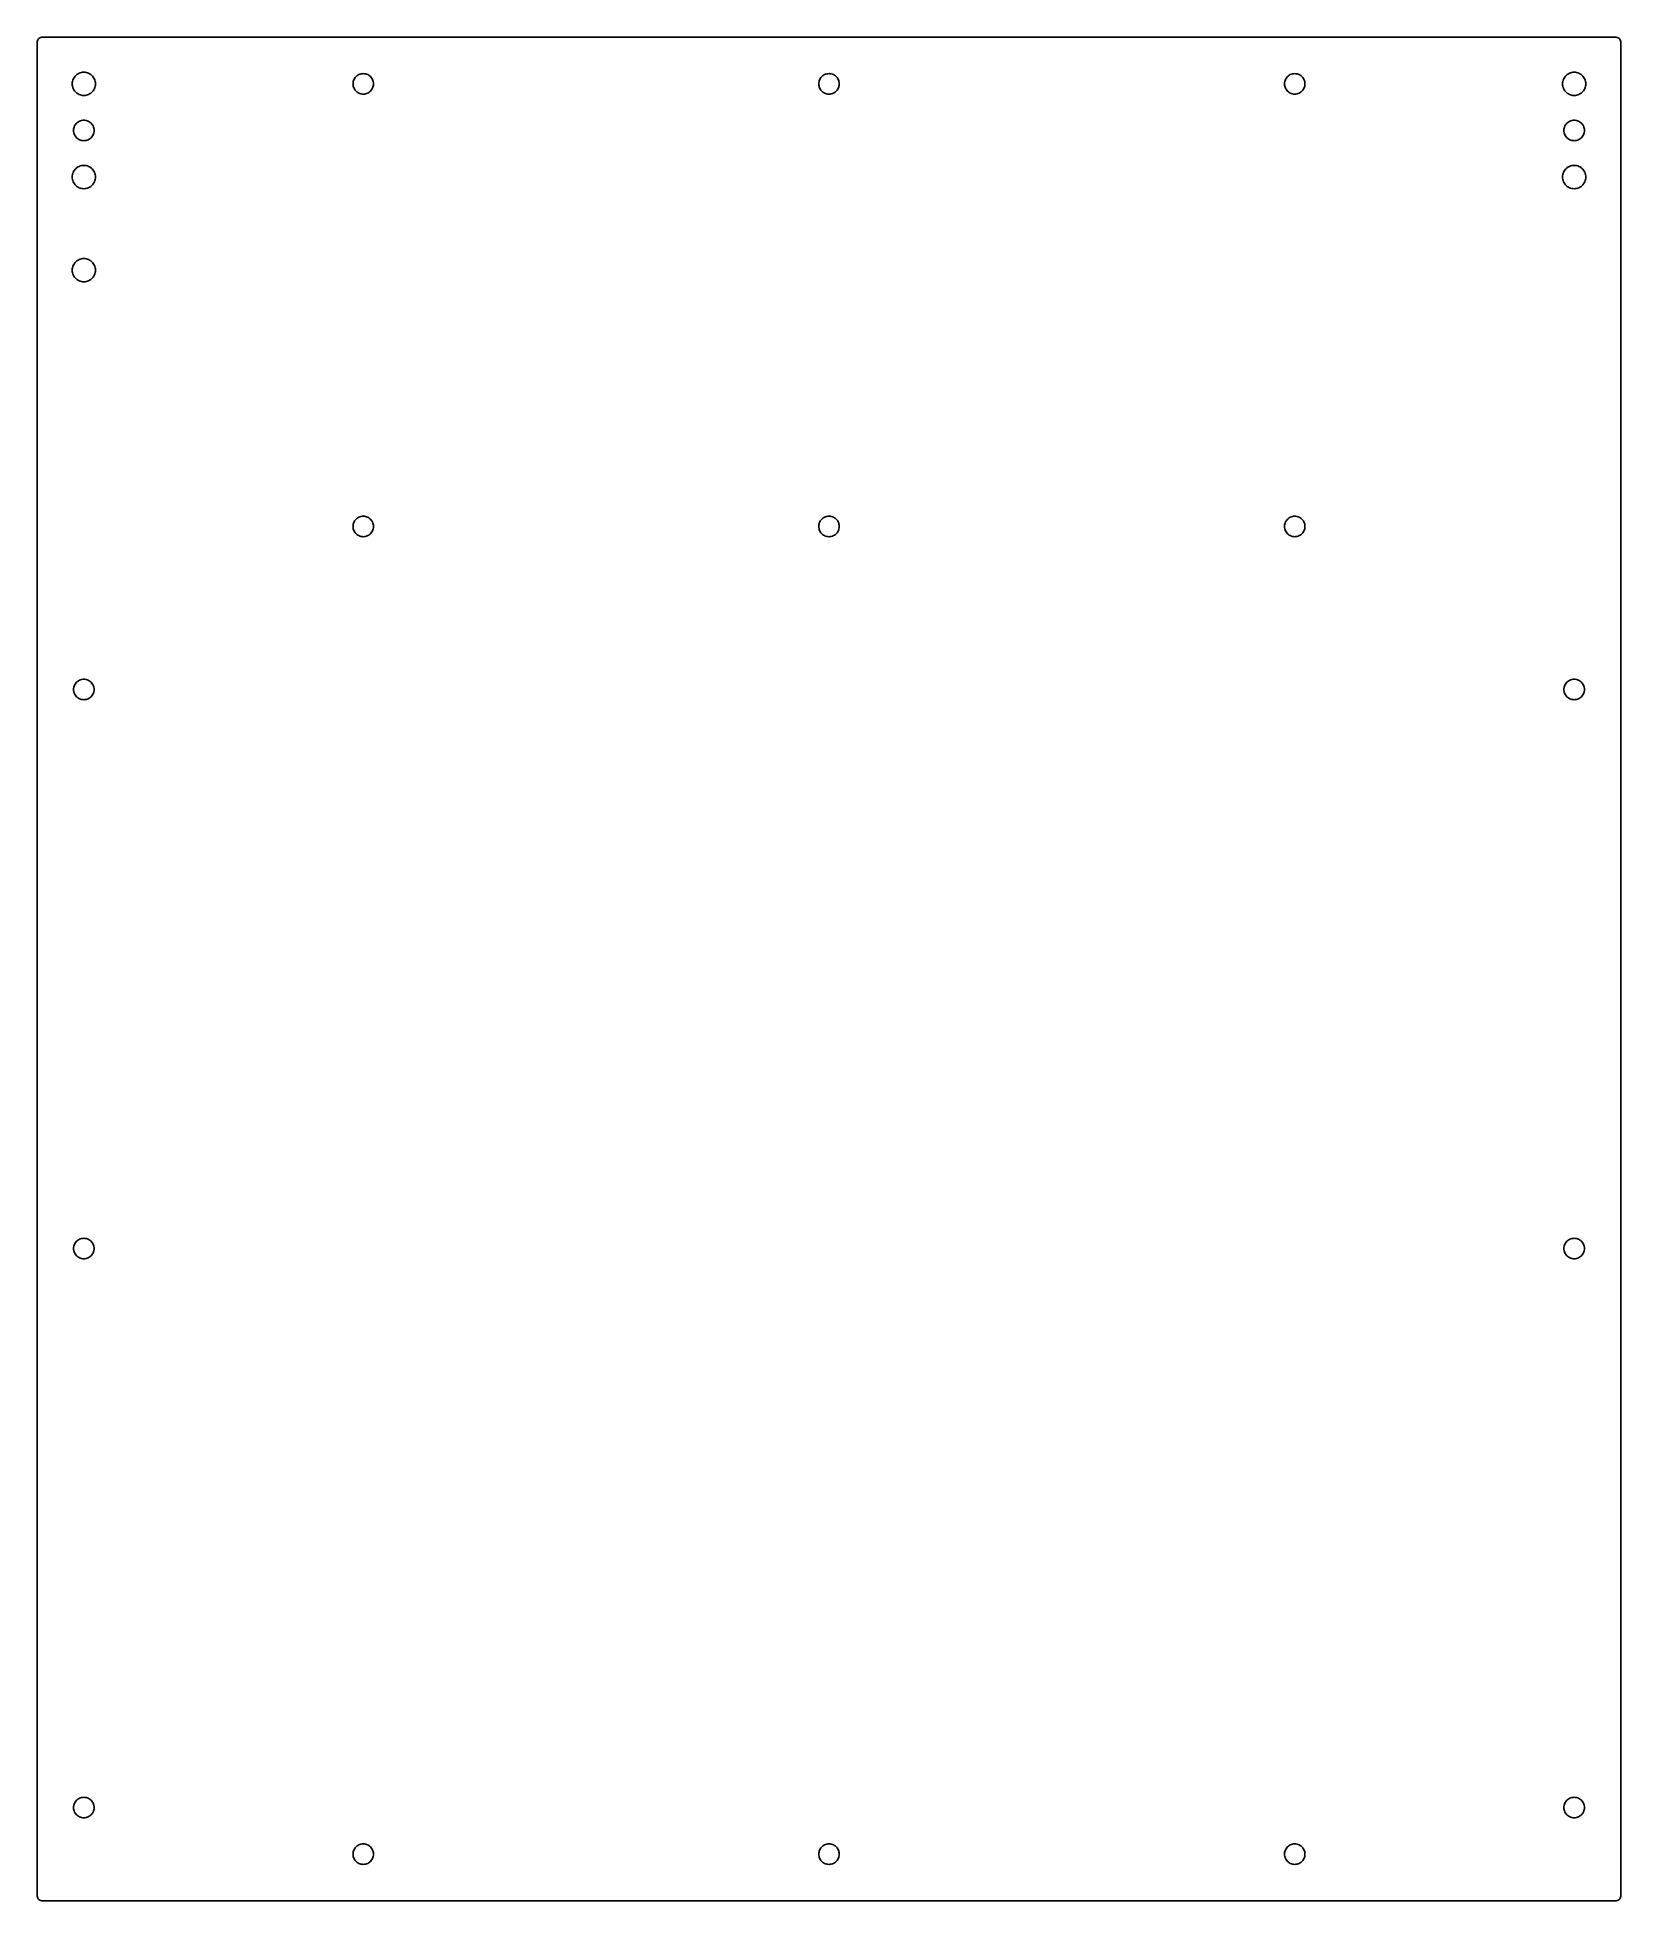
# Model space of a CAD drawing. Header units: metres. Extents: x -170 to 170, y -200 to 200.
import ezdxf

# ---------------------------------------------------------------- set-up
doc = ezdxf.new("R2010")
doc.units = ezdxf.units.M

msp = doc.modelspace()

# ---------------------------------------------------------------- linework, layer by layer
for p, q in [((-169, 200), (-169.223, 199.975)), ((169, 200), (-169, 200)), ((169.223, 199.975), (169, 200)), ((-169.975, 199.223), (-170, 199)), ((-170, 199), (-170, -199)), ((-169.901, 199.434), (-169.975, 199.223)), ((-169.782, 199.623), (-169.901, 199.434)), ((-169.623, 199.782), (-169.782, 199.623)), ((-169.434, 199.901), (-169.623, 199.782)), ((-169.223, 199.975), (-169.434, 199.901)), ((169.434, 199.901), (169.223, 199.975)), ((169.623, 199.782), (169.434, 199.901)), ((169.782, 199.623), (169.623, 199.782)), ((169.901, 199.434), (169.782, 199.623)), ((169.975, 199.223), (169.901, 199.434)), ((170, 199), (169.975, 199.223)), ((170, -199), (170, 199)), ((-161.673, 191.858), (-161.469, 192.023)), ((-161.469, 192.023), (-161.25, 192.165)), ((-161.25, 192.165), (-161.017, 192.284)), ((-161.017, 192.284), (-160.773, 192.378)), ((-160.773, 192.378), (-160.52, 192.445)), ((-160.52, 192.445), (-160.261, 192.486)), ((-160.261, 192.486), (-160, 192.5)), ((-160, 192.5), (-159.739, 192.486)), ((-159.739, 192.486), (-159.48, 192.445)), ((-159.48, 192.445), (-159.227, 192.378)), ((-159.227, 192.378), (-158.983, 192.284)), ((-158.983, 192.284), (-158.75, 192.165)), ((-158.75, 192.165), (-158.531, 192.023)), ((-158.531, 192.023), (-158.327, 191.858)), ((-100.955, 191.982), (-100.727, 192.077)), ((-100.727, 192.077), (-100.49, 192.145)), ((-100.49, 192.145), (-100.246, 192.186)), ((-100.246, 192.186), (-100, 192.2)), ((-100, 192.2), (-99.7537, 192.186)), ((-99.7537, 192.186), (-99.5105, 192.145)), ((-99.5105, 192.145), (-99.2734, 192.077)), ((-99.2734, 192.077), (-99.0454, 191.982)), ((-0.95454, 191.982), (-0.72661, 192.077)), ((-0.72661, 192.077), (-0.48953, 192.145)), ((-0.48953, 192.145), (-0.24631, 192.186)), ((-0.24631, 192.186), (0, 192.2)), ((0, 192.2), (0.24631, 192.186)), ((0.24631, 192.186), (0.48953, 192.145)), ((0.48953, 192.145), (0.72661, 192.077)), ((0.72661, 192.077), (0.95454, 191.982)), ((99.0454, 191.982), (99.2734, 192.077)), ((99.2734, 192.077), (99.5105, 192.145)), ((99.5105, 192.145), (99.7537, 192.186)), ((99.7537, 192.186), (100, 192.2)), ((100, 192.2), (100.246, 192.186)), ((100.246, 192.186), (100.49, 192.145)), ((100.49, 192.145), (100.727, 192.077)), ((100.727, 192.077), (100.955, 191.982)), ((158.327, 191.858), (158.531, 192.023)), ((158.531, 192.023), (158.75, 192.165)), ((158.75, 192.165), (158.983, 192.284)), ((158.983, 192.284), (159.227, 192.378)), ((159.227, 192.378), (159.48, 192.445)), ((159.48, 192.445), (159.739, 192.486)), ((159.739, 192.486), (160, 192.5)), ((160, 192.5), (160.261, 192.486)), ((160.261, 192.486), (160.52, 192.445)), ((160.52, 192.445), (160.773, 192.378)), ((160.773, 192.378), (161.017, 192.284)), ((161.017, 192.284), (161.25, 192.165)), ((161.25, 192.165), (161.469, 192.023)), ((161.469, 192.023), (161.673, 191.858)), ((-162.5, 190), (-162.486, 190.261)), ((-162.486, 189.739), (-162.5, 190)), ((-162.486, 190.261), (-162.445, 190.52)), ((-162.445, 189.48), (-162.486, 189.739)), ((-162.445, 190.52), (-162.378, 190.773)), ((-162.378, 189.227), (-162.445, 189.48)), ((-162.378, 190.773), (-162.284, 191.017)), ((-162.284, 188.983), (-162.378, 189.227)), ((-162.284, 191.017), (-162.165, 191.25)), ((-162.165, 188.75), (-162.284, 188.983)), ((-162.165, 191.25), (-162.023, 191.469)), ((-162.023, 188.531), (-162.165, 188.75)), ((-162.023, 191.469), (-161.858, 191.673)), ((-161.858, 188.327), (-162.023, 188.531)), ((-161.858, 191.673), (-161.673, 191.858)), ((-161.673, 188.142), (-161.858, 188.327)), ((-161.469, 187.977), (-161.673, 188.142)), ((-158.327, 188.142), (-158.531, 187.977)), ((-158.327, 191.858), (-158.142, 191.673)), ((-158.142, 188.327), (-158.327, 188.142)), ((-158.142, 191.673), (-157.977, 191.469)), ((-157.977, 188.531), (-158.142, 188.327)), ((-157.977, 191.469), (-157.835, 191.25)), ((-157.835, 188.75), (-157.977, 188.531)), ((-157.835, 191.25), (-157.716, 191.017)), ((-157.716, 188.983), (-157.835, 188.75)), ((-157.716, 191.017), (-157.622, 190.773)), ((-157.622, 189.227), (-157.716, 188.983)), ((-157.622, 190.773), (-157.555, 190.52)), ((-157.555, 189.48), (-157.622, 189.227)), ((-157.555, 190.52), (-157.514, 190.261)), ((-157.514, 189.739), (-157.555, 189.48)), ((-157.514, 190.261), (-157.5, 190)), ((-157.5, 190), (-157.514, 189.739)), ((-102.2, 190), (-102.186, 190.246)), ((-102.186, 189.754), (-102.2, 190)), ((-102.186, 190.246), (-102.145, 190.49)), ((-102.145, 189.51), (-102.186, 189.754)), ((-102.145, 190.49), (-102.077, 190.727)), ((-102.077, 189.273), (-102.145, 189.51)), ((-102.077, 190.727), (-101.982, 190.955)), ((-101.982, 189.045), (-102.077, 189.273)), ((-101.982, 190.955), (-101.863, 191.17)), ((-101.863, 188.83), (-101.982, 189.045)), ((-101.863, 191.17), (-101.72, 191.372)), ((-101.72, 188.628), (-101.863, 188.83)), ((-101.72, 191.372), (-101.556, 191.556)), ((-101.556, 188.444), (-101.72, 188.628)), ((-101.556, 191.556), (-101.372, 191.72)), ((-101.372, 188.28), (-101.556, 188.444)), ((-101.372, 191.72), (-101.17, 191.863)), ((-101.17, 188.137), (-101.372, 188.28)), ((-101.17, 191.863), (-100.955, 191.982)), ((-100.955, 188.018), (-101.17, 188.137)), ((-100.727, 187.923), (-100.955, 188.018)), ((-99.0454, 188.018), (-99.2734, 187.923)), ((-99.0454, 191.982), (-98.8295, 191.863)), ((-98.8295, 188.137), (-99.0454, 188.018)), ((-98.8295, 191.863), (-98.6283, 191.72)), ((-98.6283, 188.28), (-98.8295, 188.137)), ((-98.6283, 191.72), (-98.4444, 191.556)), ((-98.4444, 188.444), (-98.6283, 188.28)), ((-98.4444, 191.556), (-98.28, 191.372)), ((-98.28, 188.628), (-98.4444, 188.444)), ((-98.28, 191.372), (-98.1372, 191.17)), ((-98.1372, 188.83), (-98.28, 188.628)), ((-98.1372, 191.17), (-98.0179, 190.955)), ((-98.0179, 189.045), (-98.1372, 188.83)), ((-98.0179, 190.955), (-97.9234, 190.727)), ((-97.9234, 189.273), (-98.0179, 189.045)), ((-97.9234, 190.727), (-97.8551, 190.49)), ((-97.8551, 189.51), (-97.9234, 189.273)), ((-97.8551, 190.49), (-97.8138, 190.246)), ((-97.8138, 189.754), (-97.8551, 189.51)), ((-97.8138, 190.246), (-97.8, 190)), ((-97.8, 190), (-97.8138, 189.754)), ((-2.2, 190), (-2.18616, 190.246)), ((-2.18616, 189.754), (-2.2, 190)), ((-2.18616, 190.246), (-2.14484, 190.49)), ((-2.14484, 189.51), (-2.18616, 189.754)), ((-2.14484, 190.49), (-2.07654, 190.727)), ((-2.07654, 189.273), (-2.14484, 189.51)), ((-2.07654, 190.727), (-1.98212, 190.955)), ((-1.98212, 189.045), (-2.07654, 189.273)), ((-1.98212, 190.955), (-1.86279, 191.17)), ((-1.86279, 188.83), (-1.98212, 189.045)), ((-1.86279, 191.17), (-1.72002, 191.372)), ((-1.72002, 188.628), (-1.86279, 188.83)), ((-1.72002, 191.372), (-1.55563, 191.556)), ((-1.55563, 188.444), (-1.72002, 188.628)), ((-1.55563, 191.556), (-1.37167, 191.72)), ((-1.37167, 188.28), (-1.55563, 188.444)), ((-1.37167, 191.72), (-1.17046, 191.863)), ((-1.17046, 188.137), (-1.37167, 188.28)), ((-1.17046, 191.863), (-0.95454, 191.982)), ((-0.95454, 188.018), (-1.17046, 188.137)), ((-0.72661, 187.923), (-0.95454, 188.018)), ((0.95454, 188.018), (0.72661, 187.923)), ((0.95454, 191.982), (1.17046, 191.863)), ((1.17046, 188.137), (0.95454, 188.018)), ((1.17046, 191.863), (1.37167, 191.72)), ((1.37167, 188.28), (1.17046, 188.137)), ((1.37167, 191.72), (1.55563, 191.556)), ((1.55563, 188.444), (1.37167, 188.28)), ((1.55563, 191.556), (1.72002, 191.372)), ((1.72002, 188.628), (1.55563, 188.444)), ((1.72002, 191.372), (1.86279, 191.17)), ((1.86279, 188.83), (1.72002, 188.628)), ((1.86279, 191.17), (1.98212, 190.955)), ((1.98212, 189.045), (1.86279, 188.83)), ((1.98212, 190.955), (2.07654, 190.727)), ((2.07654, 189.273), (1.98212, 189.045)), ((2.07654, 190.727), (2.14484, 190.49)), ((2.14484, 189.51), (2.07654, 189.273)), ((2.14484, 190.49), (2.18616, 190.246)), ((2.18616, 189.754), (2.14484, 189.51)), ((2.18616, 190.246), (2.2, 190)), ((2.2, 190), (2.18616, 189.754)), ((97.8, 190), (97.8138, 190.246)), ((97.8138, 189.754), (97.8, 190)), ((97.8138, 190.246), (97.8551, 190.49)), ((97.8551, 189.51), (97.8138, 189.754)), ((97.8551, 190.49), (97.9234, 190.727)), ((97.9234, 189.273), (97.8551, 189.51)), ((97.9234, 190.727), (98.0179, 190.955)), ((98.0179, 189.045), (97.9234, 189.273)), ((98.0179, 190.955), (98.1372, 191.17)), ((98.1372, 188.83), (98.0179, 189.045)), ((98.1372, 191.17), (98.28, 191.372)), ((98.28, 188.628), (98.1372, 188.83)), ((98.28, 191.372), (98.4444, 191.556)), ((98.4444, 188.444), (98.28, 188.628)), ((98.4444, 191.556), (98.6283, 191.72)), ((98.6283, 188.28), (98.4444, 188.444)), ((98.6283, 191.72), (98.8295, 191.863)), ((98.8295, 188.137), (98.6283, 188.28)), ((98.8295, 191.863), (99.0454, 191.982)), ((99.0454, 188.018), (98.8295, 188.137)), ((99.2734, 187.923), (99.0454, 188.018)), ((100.955, 188.018), (100.727, 187.923)), ((100.955, 191.982), (101.17, 191.863)), ((101.17, 188.137), (100.955, 188.018)), ((101.17, 191.863), (101.372, 191.72)), ((101.372, 188.28), (101.17, 188.137)), ((101.372, 191.72), (101.556, 191.556)), ((101.556, 188.444), (101.372, 188.28)), ((101.556, 191.556), (101.72, 191.372)), ((101.72, 188.628), (101.556, 188.444)), ((101.72, 191.372), (101.863, 191.17)), ((101.863, 188.83), (101.72, 188.628)), ((101.863, 191.17), (101.982, 190.955)), ((101.982, 189.045), (101.863, 188.83)), ((101.982, 190.955), (102.077, 190.727)), ((102.077, 189.273), (101.982, 189.045)), ((102.077, 190.727), (102.145, 190.49)), ((102.145, 189.51), (102.077, 189.273)), ((102.145, 190.49), (102.186, 190.246)), ((102.186, 189.754), (102.145, 189.51)), ((102.186, 190.246), (102.2, 190)), ((102.2, 190), (102.186, 189.754)), ((157.5, 190), (157.514, 190.261)), ((157.514, 189.739), (157.5, 190)), ((157.514, 190.261), (157.555, 190.52)), ((157.555, 189.48), (157.514, 189.739)), ((157.555, 190.52), (157.622, 190.773)), ((157.622, 189.227), (157.555, 189.48)), ((157.622, 190.773), (157.716, 191.017)), ((157.716, 188.983), (157.622, 189.227)), ((157.716, 191.017), (157.835, 191.25)), ((157.835, 188.75), (157.716, 188.983)), ((157.835, 191.25), (157.977, 191.469)), ((157.977, 188.531), (157.835, 188.75)), ((157.977, 191.469), (158.142, 191.673)), ((158.142, 188.327), (157.977, 188.531)), ((158.142, 191.673), (158.327, 191.858)), ((158.327, 188.142), (158.142, 188.327)), ((158.531, 187.977), (158.327, 188.142)), ((161.673, 188.142), (161.469, 187.977)), ((161.673, 191.858), (161.858, 191.673)), ((161.858, 188.327), (161.673, 188.142)), ((161.858, 191.673), (162.023, 191.469)), ((162.023, 188.531), (161.858, 188.327)), ((162.023, 191.469), (162.165, 191.25)), ((162.165, 188.75), (162.023, 188.531)), ((162.165, 191.25), (162.284, 191.017)), ((162.284, 188.983), (162.165, 188.75)), ((162.284, 191.017), (162.378, 190.773)), ((162.378, 189.227), (162.284, 188.983)), ((162.378, 190.773), (162.445, 190.52)), ((162.445, 189.48), (162.378, 189.227)), ((162.445, 190.52), (162.486, 190.261)), ((162.486, 189.739), (162.445, 189.48)), ((162.486, 190.261), (162.5, 190)), ((162.5, 190), (162.486, 189.739)), ((-161.25, 187.835), (-161.469, 187.977)), ((-161.017, 187.716), (-161.25, 187.835)), ((-160.773, 187.622), (-161.017, 187.716)), ((-160.52, 187.555), (-160.773, 187.622)), ((-160.261, 187.514), (-160.52, 187.555)), ((-160, 187.5), (-160.261, 187.514)), ((-159.739, 187.514), (-160, 187.5)), ((-159.48, 187.555), (-159.739, 187.514)), ((-159.227, 187.622), (-159.48, 187.555)), ((-158.983, 187.716), (-159.227, 187.622)), ((-158.75, 187.835), (-158.983, 187.716)), ((-158.531, 187.977), (-158.75, 187.835)), ((-100.49, 187.855), (-100.727, 187.923)), ((-100.246, 187.814), (-100.49, 187.855)), ((-100, 187.8), (-100.246, 187.814)), ((-99.7537, 187.814), (-100, 187.8)), ((-99.5105, 187.855), (-99.7537, 187.814)), ((-99.2734, 187.923), (-99.5105, 187.855)), ((-0.48953, 187.855), (-0.72661, 187.923)), ((-0.24631, 187.814), (-0.48953, 187.855)), ((0, 187.8), (-0.24631, 187.814)), ((0.24631, 187.814), (0, 187.8)), ((0.48953, 187.855), (0.24631, 187.814)), ((0.72661, 187.923), (0.48953, 187.855)), ((99.5105, 187.855), (99.2734, 187.923)), ((99.7537, 187.814), (99.5105, 187.855)), ((100, 187.8), (99.7537, 187.814)), ((100.246, 187.814), (100, 187.8)), ((100.49, 187.855), (100.246, 187.814)), ((100.727, 187.923), (100.49, 187.855)), ((158.75, 187.835), (158.531, 187.977)), ((158.983, 187.716), (158.75, 187.835)), ((159.227, 187.622), (158.983, 187.716)), ((159.48, 187.555), (159.227, 187.622)), ((159.739, 187.514), (159.48, 187.555)), ((160, 187.5), (159.739, 187.514)), ((160.261, 187.514), (160, 187.5)), ((160.52, 187.555), (160.261, 187.514)), ((160.773, 187.622), (160.52, 187.555)), ((161.017, 187.716), (160.773, 187.622)), ((161.25, 187.835), (161.017, 187.716)), ((161.469, 187.977), (161.25, 187.835)), ((-162.2, 180), (-162.186, 180.246)), ((-162.186, 179.754), (-162.2, 180)), ((-162.186, 180.246), (-162.145, 180.49)), ((-162.145, 180.49), (-162.077, 180.727)), ((-162.077, 180.727), (-161.982, 180.955)), ((-161.982, 180.955), (-161.863, 181.17)), ((-161.863, 181.17), (-161.72, 181.372)), ((-161.72, 181.372), (-161.556, 181.556)), ((-161.556, 181.556), (-161.372, 181.72)), ((-161.372, 181.72), (-161.17, 181.863)), ((-161.17, 181.863), (-160.955, 181.982)), ((-160.955, 181.982), (-160.727, 182.077)), ((-160.727, 182.077), (-160.49, 182.145)), ((-160.49, 182.145), (-160.246, 182.186)), ((-160.246, 182.186), (-160, 182.2)), ((-160, 182.2), (-159.754, 182.186)), ((-159.754, 182.186), (-159.51, 182.145)), ((-159.51, 182.145), (-159.273, 182.077)), ((-159.273, 182.077), (-159.045, 181.982)), ((-159.045, 181.982), (-158.83, 181.863)), ((-158.83, 181.863), (-158.628, 181.72)), ((-158.628, 181.72), (-158.444, 181.556)), ((-158.444, 181.556), (-158.28, 181.372)), ((-158.28, 181.372), (-158.137, 181.17)), ((-158.137, 181.17), (-158.018, 180.955)), ((-158.018, 180.955), (-157.923, 180.727)), ((-157.923, 180.727), (-157.855, 180.49)), ((-157.855, 180.49), (-157.814, 180.246)), ((-157.814, 180.246), (-157.8, 180)), ((-157.8, 180), (-157.814, 179.754)), ((157.8, 180), (157.814, 180.246)), ((157.814, 179.754), (157.8, 180)), ((157.814, 180.246), (157.855, 180.49)), ((157.855, 180.49), (157.923, 180.727)), ((157.923, 180.727), (158.018, 180.955)), ((158.018, 180.955), (158.137, 181.17)), ((158.137, 181.17), (158.28, 181.372)), ((158.28, 181.372), (158.444, 181.556)), ((158.444, 181.556), (158.628, 181.72)), ((158.628, 181.72), (158.83, 181.863)), ((158.83, 181.863), (159.045, 181.982)), ((159.045, 181.982), (159.273, 182.077)), ((159.273, 182.077), (159.51, 182.145)), ((159.51, 182.145), (159.754, 182.186)), ((159.754, 182.186), (160, 182.2)), ((160, 182.2), (160.246, 182.186)), ((160.246, 182.186), (160.49, 182.145)), ((160.49, 182.145), (160.727, 182.077)), ((160.727, 182.077), (160.955, 181.982)), ((160.955, 181.982), (161.17, 181.863)), ((161.17, 181.863), (161.372, 181.72)), ((161.372, 181.72), (161.556, 181.556)), ((161.556, 181.556), (161.72, 181.372)), ((161.72, 181.372), (161.863, 181.17)), ((161.863, 181.17), (161.982, 180.955)), ((161.982, 180.955), (162.077, 180.727)), ((162.077, 180.727), (162.145, 180.49)), ((162.145, 180.49), (162.186, 180.246)), ((162.186, 180.246), (162.2, 180)), ((162.2, 180), (162.186, 179.754)), ((-162.145, 179.51), (-162.186, 179.754)), ((-162.077, 179.273), (-162.145, 179.51)), ((-161.982, 179.045), (-162.077, 179.273)), ((-161.863, 178.83), (-161.982, 179.045)), ((-161.72, 178.628), (-161.863, 178.83)), ((-161.556, 178.444), (-161.72, 178.628)), ((-161.372, 178.28), (-161.556, 178.444)), ((-161.17, 178.137), (-161.372, 178.28)), ((-160.955, 178.018), (-161.17, 178.137)), ((-160.727, 177.923), (-160.955, 178.018)), ((-160.49, 177.855), (-160.727, 177.923)), ((-160.246, 177.814), (-160.49, 177.855)), ((-160, 177.8), (-160.246, 177.814)), ((-159.754, 177.814), (-160, 177.8)), ((-159.51, 177.855), (-159.754, 177.814)), ((-159.273, 177.923), (-159.51, 177.855)), ((-159.045, 178.018), (-159.273, 177.923)), ((-158.83, 178.137), (-159.045, 178.018)), ((-158.628, 178.28), (-158.83, 178.137)), ((-158.444, 178.444), (-158.628, 178.28)), ((-158.28, 178.628), (-158.444, 178.444)), ((-158.137, 178.83), (-158.28, 178.628)), ((-158.018, 179.045), (-158.137, 178.83)), ((-157.923, 179.273), (-158.018, 179.045)), ((-157.855, 179.51), (-157.923, 179.273)), ((-157.814, 179.754), (-157.855, 179.51)), ((157.855, 179.51), (157.814, 179.754)), ((157.923, 179.273), (157.855, 179.51)), ((158.018, 179.045), (157.923, 179.273)), ((158.137, 178.83), (158.018, 179.045)), ((158.28, 178.628), (158.137, 178.83)), ((158.444, 178.444), (158.28, 178.628)), ((158.628, 178.28), (158.444, 178.444)), ((158.83, 178.137), (158.628, 178.28)), ((159.045, 178.018), (158.83, 178.137)), ((159.273, 177.923), (159.045, 178.018)), ((159.51, 177.855), (159.273, 177.923)), ((159.754, 177.814), (159.51, 177.855)), ((160, 177.8), (159.754, 177.814)), ((160.246, 177.814), (160, 177.8)), ((160.49, 177.855), (160.246, 177.814)), ((160.727, 177.923), (160.49, 177.855)), ((160.955, 178.018), (160.727, 177.923)), ((161.17, 178.137), (160.955, 178.018)), ((161.372, 178.28), (161.17, 178.137)), ((161.556, 178.444), (161.372, 178.28)), ((161.72, 178.628), (161.556, 178.444)), ((161.863, 178.83), (161.72, 178.628)), ((161.982, 179.045), (161.863, 178.83)), ((162.077, 179.273), (161.982, 179.045)), ((162.145, 179.51), (162.077, 179.273)), ((162.186, 179.754), (162.145, 179.51)), ((-161.673, 171.858), (-161.469, 172.023)), ((-161.469, 172.023), (-161.25, 172.165)), ((-161.25, 172.165), (-161.017, 172.284)), ((-161.017, 172.284), (-160.773, 172.378)), ((-160.773, 172.378), (-160.52, 172.445)), ((-160.52, 172.445), (-160.261, 172.486)), ((-160.261, 172.486), (-160, 172.5)), ((-160, 172.5), (-159.739, 172.486)), ((-159.739, 172.486), (-159.48, 172.445)), ((-159.48, 172.445), (-159.227, 172.378)), ((-159.227, 172.378), (-158.983, 172.284)), ((-158.983, 172.284), (-158.75, 172.165)), ((-158.75, 172.165), (-158.531, 172.023)), ((-158.531, 172.023), (-158.327, 171.858)), ((158.327, 171.858), (158.531, 172.023)), ((158.531, 172.023), (158.75, 172.165)), ((158.75, 172.165), (158.983, 172.284)), ((158.983, 172.284), (159.227, 172.378)), ((159.227, 172.378), (159.48, 172.445)), ((159.48, 172.445), (159.739, 172.486)), ((159.739, 172.486), (160, 172.5)), ((160, 172.5), (160.261, 172.486)), ((160.261, 172.486), (160.52, 172.445)), ((160.52, 172.445), (160.773, 172.378)), ((160.773, 172.378), (161.017, 172.284)), ((161.017, 172.284), (161.25, 172.165)), ((161.25, 172.165), (161.469, 172.023)), ((161.469, 172.023), (161.673, 171.858)), ((-162.5, 170), (-162.486, 170.261)), ((-162.486, 169.739), (-162.5, 170)), ((-162.486, 170.261), (-162.445, 170.52)), ((-162.445, 169.48), (-162.486, 169.739)), ((-162.445, 170.52), (-162.378, 170.773)), ((-162.378, 169.227), (-162.445, 169.48)), ((-162.378, 170.773), (-162.284, 171.017)), ((-162.284, 168.983), (-162.378, 169.227)), ((-162.284, 171.017), (-162.165, 171.25)), ((-162.165, 168.75), (-162.284, 168.983)), ((-162.165, 171.25), (-162.023, 171.469)), ((-162.023, 168.531), (-162.165, 168.75)), ((-162.023, 171.469), (-161.858, 171.673)), ((-161.858, 168.327), (-162.023, 168.531)), ((-161.858, 171.673), (-161.673, 171.858)), ((-161.673, 168.142), (-161.858, 168.327)), ((-161.469, 167.977), (-161.673, 168.142)), ((-158.327, 168.142), (-158.531, 167.977)), ((-158.327, 171.858), (-158.142, 171.673)), ((-158.142, 168.327), (-158.327, 168.142)), ((-158.142, 171.673), (-157.977, 171.469)), ((-157.977, 168.531), (-158.142, 168.327)), ((-157.977, 171.469), (-157.835, 171.25)), ((-157.835, 168.75), (-157.977, 168.531)), ((-157.835, 171.25), (-157.716, 171.017)), ((-157.716, 168.983), (-157.835, 168.75)), ((-157.716, 171.017), (-157.622, 170.773)), ((-157.622, 169.227), (-157.716, 168.983)), ((-157.622, 170.773), (-157.555, 170.52)), ((-157.555, 169.48), (-157.622, 169.227)), ((-157.555, 170.52), (-157.514, 170.261)), ((-157.514, 169.739), (-157.555, 169.48)), ((-157.514, 170.261), (-157.5, 170)), ((-157.5, 170), (-157.514, 169.739)), ((157.5, 170), (157.514, 170.261)), ((157.514, 169.739), (157.5, 170)), ((157.514, 170.261), (157.555, 170.52)), ((157.555, 169.48), (157.514, 169.739)), ((157.555, 170.52), (157.622, 170.773)), ((157.622, 169.227), (157.555, 169.48)), ((157.622, 170.773), (157.716, 171.017)), ((157.716, 168.983), (157.622, 169.227)), ((157.716, 171.017), (157.835, 171.25)), ((157.835, 168.75), (157.716, 168.983)), ((157.835, 171.25), (157.977, 171.469)), ((157.977, 168.531), (157.835, 168.75)), ((157.977, 171.469), (158.142, 171.673)), ((158.142, 168.327), (157.977, 168.531)), ((158.142, 171.673), (158.327, 171.858)), ((158.327, 168.142), (158.142, 168.327)), ((158.531, 167.977), (158.327, 168.142)), ((161.673, 168.142), (161.469, 167.977)), ((161.673, 171.858), (161.858, 171.673)), ((161.858, 168.327), (161.673, 168.142)), ((161.858, 171.673), (162.023, 171.469)), ((162.023, 168.531), (161.858, 168.327)), ((162.023, 171.469), (162.165, 171.25)), ((162.165, 168.75), (162.023, 168.531)), ((162.165, 171.25), (162.284, 171.017)), ((162.284, 168.983), (162.165, 168.75)), ((162.284, 171.017), (162.378, 170.773)), ((162.378, 169.227), (162.284, 168.983)), ((162.378, 170.773), (162.445, 170.52)), ((162.445, 169.48), (162.378, 169.227)), ((162.445, 170.52), (162.486, 170.261)), ((162.486, 169.739), (162.445, 169.48)), ((162.486, 170.261), (162.5, 170)), ((162.5, 170), (162.486, 169.739)), ((-161.25, 167.835), (-161.469, 167.977)), ((-161.017, 167.716), (-161.25, 167.835)), ((-160.773, 167.622), (-161.017, 167.716)), ((-160.52, 167.555), (-160.773, 167.622)), ((-160.261, 167.514), (-160.52, 167.555)), ((-160, 167.5), (-160.261, 167.514)), ((-159.739, 167.514), (-160, 167.5)), ((-159.48, 167.555), (-159.739, 167.514)), ((-159.227, 167.622), (-159.48, 167.555)), ((-158.983, 167.716), (-159.227, 167.622)), ((-158.75, 167.835), (-158.983, 167.716)), ((-158.531, 167.977), (-158.75, 167.835)), ((158.75, 167.835), (158.531, 167.977)), ((158.983, 167.716), (158.75, 167.835)), ((159.227, 167.622), (158.983, 167.716)), ((159.48, 167.555), (159.227, 167.622)), ((159.739, 167.514), (159.48, 167.555)), ((160, 167.5), (159.739, 167.514)), ((160.261, 167.514), (160, 167.5)), ((160.52, 167.555), (160.261, 167.514)), ((160.773, 167.622), (160.52, 167.555)), ((161.017, 167.716), (160.773, 167.622)), ((161.25, 167.835), (161.017, 167.716)), ((161.469, 167.977), (161.25, 167.835)), ((-161.673, 151.858), (-161.469, 152.023)), ((-161.469, 152.023), (-161.25, 152.165)), ((-161.25, 152.165), (-161.017, 152.284)), ((-161.017, 152.284), (-160.773, 152.378)), ((-160.773, 152.378), (-160.52, 152.445)), ((-160.52, 152.445), (-160.261, 152.486)), ((-160.261, 152.486), (-160, 152.5)), ((-160, 152.5), (-159.739, 152.486)), ((-159.739, 152.486), (-159.48, 152.445)), ((-159.48, 152.445), (-159.227, 152.378)), ((-159.227, 152.378), (-158.983, 152.284)), ((-158.983, 152.284), (-158.75, 152.165)), ((-158.75, 152.165), (-158.531, 152.023)), ((-158.531, 152.023), (-158.327, 151.858)), ((-162.5, 150), (-162.486, 150.261)), ((-162.486, 149.739), (-162.5, 150)), ((-162.486, 150.261), (-162.445, 150.52)), ((-162.445, 149.48), (-162.486, 149.739)), ((-162.445, 150.52), (-162.378, 150.773)), ((-162.378, 149.227), (-162.445, 149.48)), ((-162.378, 150.773), (-162.284, 151.017)), ((-162.284, 148.983), (-162.378, 149.227)), ((-162.284, 151.017), (-162.165, 151.25)), ((-162.165, 148.75), (-162.284, 148.983)), ((-162.165, 151.25), (-162.023, 151.469)), ((-162.023, 148.531), (-162.165, 148.75)), ((-162.023, 151.469), (-161.858, 151.673)), ((-161.858, 148.327), (-162.023, 148.531)), ((-161.858, 151.673), (-161.673, 151.858)), ((-161.673, 148.142), (-161.858, 148.327)), ((-161.469, 147.977), (-161.673, 148.142)), ((-158.327, 148.142), (-158.531, 147.977)), ((-158.327, 151.858), (-158.142, 151.673)), ((-158.142, 148.327), (-158.327, 148.142)), ((-158.142, 151.673), (-157.977, 151.469)), ((-157.977, 148.531), (-158.142, 148.327)), ((-157.977, 151.469), (-157.835, 151.25)), ((-157.835, 148.75), (-157.977, 148.531)), ((-157.835, 151.25), (-157.716, 151.017)), ((-157.716, 148.983), (-157.835, 148.75)), ((-157.716, 151.017), (-157.622, 150.773)), ((-157.622, 149.227), (-157.716, 148.983)), ((-157.622, 150.773), (-157.555, 150.52)), ((-157.555, 149.48), (-157.622, 149.227)), ((-157.555, 150.52), (-157.514, 150.261)), ((-157.514, 149.739), (-157.555, 149.48)), ((-157.514, 150.261), (-157.5, 150)), ((-157.5, 150), (-157.514, 149.739)), ((-161.25, 147.835), (-161.469, 147.977)), ((-161.017, 147.716), (-161.25, 147.835)), ((-160.773, 147.622), (-161.017, 147.716)), ((-160.52, 147.555), (-160.773, 147.622)), ((-160.261, 147.514), (-160.52, 147.555)), ((-160, 147.5), (-160.261, 147.514)), ((-159.739, 147.514), (-160, 147.5)), ((-159.48, 147.555), (-159.739, 147.514)), ((-159.227, 147.622), (-159.48, 147.555)), ((-158.983, 147.716), (-159.227, 147.622)), ((-158.75, 147.835), (-158.983, 147.716)), ((-158.531, 147.977), (-158.75, 147.835)), ((-101.982, 95.9545), (-101.863, 96.1705)), ((-101.863, 96.1705), (-101.72, 96.3717)), ((-101.72, 96.3717), (-101.556, 96.5556)), ((-101.556, 96.5556), (-101.372, 96.72)), ((-101.372, 96.72), (-101.17, 96.8628)), ((-101.17, 96.8628), (-100.955, 96.9821)), ((-100.955, 96.9821), (-100.727, 97.0765)), ((-100.727, 97.0765), (-100.49, 97.1448)), ((-100.49, 97.1448), (-100.246, 97.1862)), ((-100.246, 97.1862), (-100, 97.2)), ((-100, 97.2), (-99.7537, 97.1862)), ((-99.7537, 97.1862), (-99.5105, 97.1448)), ((-99.5105, 97.1448), (-99.2734, 97.0765)), ((-99.2734, 97.0765), (-99.0454, 96.9821)), ((-99.0454, 96.9821), (-98.8295, 96.8628)), ((-98.8295, 96.8628), (-98.6283, 96.72)), ((-98.6283, 96.72), (-98.4444, 96.5556)), ((-98.4444, 96.5556), (-98.28, 96.3717)), ((-98.28, 96.3717), (-98.1372, 96.1705)), ((-98.1372, 96.1705), (-98.0179, 95.9545)), ((-1.98212, 95.9545), (-1.86279, 96.1705)), ((-1.86279, 96.1705), (-1.72002, 96.3717)), ((-1.72002, 96.3717), (-1.55563, 96.5556)), ((-1.55563, 96.5556), (-1.37167, 96.72)), ((-1.37167, 96.72), (-1.17046, 96.8628)), ((-1.17046, 96.8628), (-0.95454, 96.9821)), ((-0.95454, 96.9821), (-0.72661, 97.0765)), ((-0.72661, 97.0765), (-0.48953, 97.1448)), ((-0.48953, 97.1448), (-0.24631, 97.1862)), ((-0.24631, 97.1862), (0, 97.2)), ((0, 97.2), (0.24631, 97.1862)), ((0.24631, 97.1862), (0.48953, 97.1448)), ((0.48953, 97.1448), (0.72661, 97.0765)), ((0.72661, 97.0765), (0.95454, 96.9821)), ((0.95454, 96.9821), (1.17046, 96.8628)), ((1.17046, 96.8628), (1.37167, 96.72)), ((1.37167, 96.72), (1.55563, 96.5556)), ((1.55563, 96.5556), (1.72002, 96.3717)), ((1.72002, 96.3717), (1.86279, 96.1705)), ((1.86279, 96.1705), (1.98212, 95.9545)), ((98.0179, 95.9545), (98.1372, 96.1705)), ((98.1372, 96.1705), (98.28, 96.3717)), ((98.28, 96.3717), (98.4444, 96.5556)), ((98.4444, 96.5556), (98.6283, 96.72)), ((98.6283, 96.72), (98.8295, 96.8628)), ((98.8295, 96.8628), (99.0454, 96.9821)), ((99.0454, 96.9821), (99.2734, 97.0765)), ((99.2734, 97.0765), (99.5105, 97.1448)), ((99.5105, 97.1448), (99.7537, 97.1862)), ((99.7537, 97.1862), (100, 97.2)), ((100, 97.2), (100.246, 97.1862)), ((100.246, 97.1862), (100.49, 97.1448)), ((100.49, 97.1448), (100.727, 97.0765)), ((100.727, 97.0765), (100.955, 96.9821)), ((100.955, 96.9821), (101.17, 96.8628)), ((101.17, 96.8628), (101.372, 96.72)), ((101.372, 96.72), (101.556, 96.5556)), ((101.556, 96.5556), (101.72, 96.3717)), ((101.72, 96.3717), (101.863, 96.1705)), ((101.863, 96.1705), (101.982, 95.9545)), ((-102.2, 95), (-102.186, 95.2463)), ((-102.186, 94.7537), (-102.2, 95)), ((-102.186, 95.2463), (-102.145, 95.4895)), ((-102.145, 94.5105), (-102.186, 94.7537)), ((-102.145, 95.4895), (-102.077, 95.7266)), ((-102.077, 94.2734), (-102.145, 94.5105)), ((-102.077, 95.7266), (-101.982, 95.9545)), ((-101.982, 94.0454), (-102.077, 94.2734)), ((-101.863, 93.8295), (-101.982, 94.0454)), ((-101.72, 93.6283), (-101.863, 93.8295)), ((-101.556, 93.4444), (-101.72, 93.6283)), ((-101.372, 93.28), (-101.556, 93.4444)), ((-101.17, 93.1372), (-101.372, 93.28)), ((-100.955, 93.0179), (-101.17, 93.1372)), ((-100.727, 92.9234), (-100.955, 93.0179)), ((-100.49, 92.8551), (-100.727, 92.9234)), ((-100.246, 92.8138), (-100.49, 92.8551)), ((-100, 92.8), (-100.246, 92.8138)), ((-99.7537, 92.8138), (-100, 92.8)), ((-99.5105, 92.8551), (-99.7537, 92.8138)), ((-99.2734, 92.9234), (-99.5105, 92.8551)), ((-99.0454, 93.0179), (-99.2734, 92.9234)), ((-98.8295, 93.1372), (-99.0454, 93.0179)), ((-98.6283, 93.28), (-98.8295, 93.1372)), ((-98.4444, 93.4444), (-98.6283, 93.28)), ((-98.28, 93.6283), (-98.4444, 93.4444)), ((-98.1372, 93.8295), (-98.28, 93.6283)), ((-98.0179, 94.0454), (-98.1372, 93.8295)), ((-98.0179, 95.9545), (-97.9234, 95.7266)), ((-97.9234, 94.2734), (-98.0179, 94.0454)), ((-97.9234, 95.7266), (-97.8551, 95.4895)), ((-97.8551, 94.5105), (-97.9234, 94.2734)), ((-97.8551, 95.4895), (-97.8138, 95.2463)), ((-97.8138, 94.7537), (-97.8551, 94.5105)), ((-97.8138, 95.2463), (-97.8, 95)), ((-97.8, 95), (-97.8138, 94.7537)), ((-2.2, 95), (-2.18616, 95.2463)), ((-2.18616, 94.7537), (-2.2, 95)), ((-2.18616, 95.2463), (-2.14484, 95.4895)), ((-2.14484, 94.5105), (-2.18616, 94.7537)), ((-2.14484, 95.4895), (-2.07654, 95.7266)), ((-2.07654, 94.2734), (-2.14484, 94.5105)), ((-2.07654, 95.7266), (-1.98212, 95.9545)), ((-1.98212, 94.0454), (-2.07654, 94.2734)), ((-1.86279, 93.8295), (-1.98212, 94.0454)), ((-1.72002, 93.6283), (-1.86279, 93.8295)), ((-1.55563, 93.4444), (-1.72002, 93.6283)), ((-1.37167, 93.28), (-1.55563, 93.4444)), ((-1.17046, 93.1372), (-1.37167, 93.28)), ((-0.95454, 93.0179), (-1.17046, 93.1372)), ((-0.72661, 92.9234), (-0.95454, 93.0179)), ((-0.48953, 92.8551), (-0.72661, 92.9234)), ((-0.24631, 92.8138), (-0.48953, 92.8551)), ((0, 92.8), (-0.24631, 92.8138)), ((0.24631, 92.8138), (0, 92.8)), ((0.48953, 92.8551), (0.24631, 92.8138)), ((0.72661, 92.9234), (0.48953, 92.8551)), ((0.95454, 93.0179), (0.72661, 92.9234)), ((1.17046, 93.1372), (0.95454, 93.0179)), ((1.37167, 93.28), (1.17046, 93.1372)), ((1.55563, 93.4444), (1.37167, 93.28)), ((1.72002, 93.6283), (1.55563, 93.4444)), ((1.86279, 93.8295), (1.72002, 93.6283)), ((1.98212, 94.0454), (1.86279, 93.8295)), ((1.98212, 95.9545), (2.07654, 95.7266)), ((2.07654, 94.2734), (1.98212, 94.0454)), ((2.07654, 95.7266), (2.14484, 95.4895)), ((2.14484, 94.5105), (2.07654, 94.2734)), ((2.14484, 95.4895), (2.18616, 95.2463)), ((2.18616, 94.7537), (2.14484, 94.5105)), ((2.18616, 95.2463), (2.2, 95)), ((2.2, 95), (2.18616, 94.7537)), ((97.8, 95), (97.8138, 95.2463)), ((97.8138, 94.7537), (97.8, 95)), ((97.8138, 95.2463), (97.8551, 95.4895)), ((97.8551, 94.5105), (97.8138, 94.7537)), ((97.8551, 95.4895), (97.9234, 95.7266)), ((97.9234, 94.2734), (97.8551, 94.5105)), ((97.9234, 95.7266), (98.0179, 95.9545)), ((98.0179, 94.0454), (97.9234, 94.2734)), ((98.1372, 93.8295), (98.0179, 94.0454)), ((98.28, 93.6283), (98.1372, 93.8295)), ((98.4444, 93.4444), (98.28, 93.6283)), ((98.6283, 93.28), (98.4444, 93.4444)), ((98.8295, 93.1372), (98.6283, 93.28)), ((99.0454, 93.0179), (98.8295, 93.1372)), ((99.2734, 92.9234), (99.0454, 93.0179)), ((99.5105, 92.8551), (99.2734, 92.9234)), ((99.7537, 92.8138), (99.5105, 92.8551)), ((100, 92.8), (99.7537, 92.8138)), ((100.246, 92.8138), (100, 92.8)), ((100.49, 92.8551), (100.246, 92.8138)), ((100.727, 92.9234), (100.49, 92.8551)), ((100.955, 93.0179), (100.727, 92.9234)), ((101.17, 93.1372), (100.955, 93.0179)), ((101.372, 93.28), (101.17, 93.1372)), ((101.556, 93.4444), (101.372, 93.28)), ((101.72, 93.6283), (101.556, 93.4444)), ((101.863, 93.8295), (101.72, 93.6283)), ((101.982, 94.0454), (101.863, 93.8295)), ((101.982, 95.9545), (102.077, 95.7266)), ((102.077, 94.2734), (101.982, 94.0454)), ((102.077, 95.7266), (102.145, 95.4895)), ((102.145, 94.5105), (102.077, 94.2734)), ((102.145, 95.4895), (102.186, 95.2463)), ((102.186, 94.7537), (102.145, 94.5105)), ((102.186, 95.2463), (102.2, 95)), ((102.2, 95), (102.186, 94.7537)), ((-162.2, 60), (-162.186, 60.2463)), ((-162.186, 59.7537), (-162.2, 60)), ((-162.186, 60.2463), (-162.145, 60.4895)), ((-162.145, 60.4895), (-162.077, 60.7266)), ((-162.077, 60.7266), (-161.982, 60.9545)), ((-161.982, 60.9545), (-161.863, 61.1705)), ((-161.863, 61.1705), (-161.72, 61.3717)), ((-161.72, 61.3717), (-161.556, 61.5556)), ((-161.556, 61.5556), (-161.372, 61.72)), ((-161.372, 61.72), (-161.17, 61.8628)), ((-161.17, 61.8628), (-160.955, 61.9821)), ((-160.955, 61.9821), (-160.727, 62.0765)), ((-160.727, 62.0765), (-160.49, 62.1448)), ((-160.49, 62.1448), (-160.246, 62.1862)), ((-160.246, 62.1862), (-160, 62.2)), ((-160, 62.2), (-159.754, 62.1862)), ((-159.754, 62.1862), (-159.51, 62.1448)), ((-159.51, 62.1448), (-159.273, 62.0765)), ((-159.273, 62.0765), (-159.045, 61.9821)), ((-159.045, 61.9821), (-158.83, 61.8628)), ((-158.83, 61.8628), (-158.628, 61.72)), ((-158.628, 61.72), (-158.444, 61.5556)), ((-158.444, 61.5556), (-158.28, 61.3717)), ((-158.28, 61.3717), (-158.137, 61.1705)), ((-158.137, 61.1705), (-158.018, 60.9545)), ((-158.018, 60.9545), (-157.923, 60.7266)), ((-157.923, 60.7266), (-157.855, 60.4895)), ((-157.855, 60.4895), (-157.814, 60.2463)), ((-157.814, 60.2463), (-157.8, 60)), ((-157.8, 60), (-157.814, 59.7537)), ((157.8, 60), (157.814, 60.2463)), ((157.814, 59.7537), (157.8, 60)), ((157.814, 60.2463), (157.855, 60.4895)), ((157.855, 60.4895), (157.923, 60.7266)), ((157.923, 60.7266), (158.018, 60.9545)), ((158.018, 60.9545), (158.137, 61.1705)), ((158.137, 61.1705), (158.28, 61.3717)), ((158.28, 61.3717), (158.444, 61.5556)), ((158.444, 61.5556), (158.628, 61.72)), ((158.628, 61.72), (158.83, 61.8628)), ((158.83, 61.8628), (159.045, 61.9821)), ((159.045, 61.9821), (159.273, 62.0765)), ((159.273, 62.0765), (159.51, 62.1448)), ((159.51, 62.1448), (159.754, 62.1862)), ((159.754, 62.1862), (160, 62.2)), ((160, 62.2), (160.246, 62.1862)), ((160.246, 62.1862), (160.49, 62.1448)), ((160.49, 62.1448), (160.727, 62.0765)), ((160.727, 62.0765), (160.955, 61.9821)), ((160.955, 61.9821), (161.17, 61.8628)), ((161.17, 61.8628), (161.372, 61.72)), ((161.372, 61.72), (161.556, 61.5556)), ((161.556, 61.5556), (161.72, 61.3717)), ((161.72, 61.3717), (161.863, 61.1705)), ((161.863, 61.1705), (161.982, 60.9545)), ((161.982, 60.9545), (162.077, 60.7266)), ((162.077, 60.7266), (162.145, 60.4895)), ((162.145, 60.4895), (162.186, 60.2463)), ((162.186, 60.2463), (162.2, 60)), ((162.2, 60), (162.186, 59.7537)), ((-162.145, 59.5105), (-162.186, 59.7537)), ((-162.077, 59.2734), (-162.145, 59.5105)), ((-161.982, 59.0454), (-162.077, 59.2734)), ((-161.863, 58.8295), (-161.982, 59.0454)), ((-161.72, 58.6283), (-161.863, 58.8295)), ((-161.556, 58.4444), (-161.72, 58.6283)), ((-161.372, 58.28), (-161.556, 58.4444)), ((-161.17, 58.1372), (-161.372, 58.28)), ((-160.955, 58.0179), (-161.17, 58.1372)), ((-160.727, 57.9234), (-160.955, 58.0179)), ((-160.49, 57.8551), (-160.727, 57.9234)), ((-160.246, 57.8138), (-160.49, 57.8551)), ((-160, 57.8), (-160.246, 57.8138)), ((-159.754, 57.8138), (-160, 57.8)), ((-159.51, 57.8551), (-159.754, 57.8138)), ((-159.273, 57.9234), (-159.51, 57.8551)), ((-159.045, 58.0179), (-159.273, 57.9234)), ((-158.83, 58.1372), (-159.045, 58.0179)), ((-158.628, 58.28), (-158.83, 58.1372)), ((-158.444, 58.4444), (-158.628, 58.28)), ((-158.28, 58.6283), (-158.444, 58.4444)), ((-158.137, 58.8295), (-158.28, 58.6283)), ((-158.018, 59.0454), (-158.137, 58.8295)), ((-157.923, 59.2734), (-158.018, 59.0454)), ((-157.855, 59.5105), (-157.923, 59.2734)), ((-157.814, 59.7537), (-157.855, 59.5105)), ((157.855, 59.5105), (157.814, 59.7537)), ((157.923, 59.2734), (157.855, 59.5105)), ((158.018, 59.0454), (157.923, 59.2734)), ((158.137, 58.8295), (158.018, 59.0454)), ((158.28, 58.6283), (158.137, 58.8295)), ((158.444, 58.4444), (158.28, 58.6283)), ((158.628, 58.28), (158.444, 58.4444)), ((158.83, 58.1372), (158.628, 58.28)), ((159.045, 58.0179), (158.83, 58.1372)), ((159.273, 57.9234), (159.045, 58.0179)), ((159.51, 57.8551), (159.273, 57.9234)), ((159.754, 57.8138), (159.51, 57.8551)), ((160, 57.8), (159.754, 57.8138)), ((160.246, 57.8138), (160, 57.8)), ((160.49, 57.8551), (160.246, 57.8138)), ((160.727, 57.9234), (160.49, 57.8551)), ((160.955, 58.0179), (160.727, 57.9234)), ((161.17, 58.1372), (160.955, 58.0179)), ((161.372, 58.28), (161.17, 58.1372)), ((161.556, 58.4444), (161.372, 58.28)), ((161.72, 58.6283), (161.556, 58.4444)), ((161.863, 58.8295), (161.72, 58.6283)), ((161.982, 59.0454), (161.863, 58.8295)), ((162.077, 59.2734), (161.982, 59.0454)), ((162.145, 59.5105), (162.077, 59.2734)), ((162.186, 59.7537), (162.145, 59.5105)), ((-162.2, -60), (-162.186, -59.7537)), ((-162.186, -60.2463), (-162.2, -60)), ((-162.186, -59.7537), (-162.145, -59.5105)), ((-162.145, -59.5105), (-162.077, -59.2734)), ((-162.077, -59.2734), (-161.982, -59.0454)), ((-161.982, -59.0454), (-161.863, -58.8295)), ((-161.863, -58.8295), (-161.72, -58.6283)), ((-161.72, -58.6283), (-161.556, -58.4444)), ((-161.556, -58.4444), (-161.372, -58.28)), ((-161.372, -58.28), (-161.17, -58.1372)), ((-161.17, -58.1372), (-160.955, -58.0179)), ((-160.955, -58.0179), (-160.727, -57.9234)), ((-160.727, -57.9234), (-160.49, -57.8551)), ((-160.49, -57.8551), (-160.246, -57.8138)), ((-160.246, -57.8138), (-160, -57.8)), ((-160, -57.8), (-159.754, -57.8138)), ((-159.754, -57.8138), (-159.51, -57.8551)), ((-159.51, -57.8551), (-159.273, -57.9234)), ((-159.273, -57.9234), (-159.045, -58.0179)), ((-159.045, -58.0179), (-158.83, -58.1372)), ((-158.83, -58.1372), (-158.628, -58.28)), ((-158.628, -58.28), (-158.444, -58.4444)), ((-158.444, -58.4444), (-158.28, -58.6283)), ((-158.28, -58.6283), (-158.137, -58.8295)), ((-158.137, -58.8295), (-158.018, -59.0454)), ((-158.018, -59.0454), (-157.923, -59.2734)), ((-157.923, -59.2734), (-157.855, -59.5105)), ((-157.855, -59.5105), (-157.814, -59.7537)), ((-157.814, -59.7537), (-157.8, -60)), ((-157.8, -60), (-157.814, -60.2463)), ((157.8, -60), (157.814, -59.7537)), ((157.814, -60.2463), (157.8, -60)), ((157.814, -59.7537), (157.855, -59.5105)), ((157.855, -59.5105), (157.923, -59.2734)), ((157.923, -59.2734), (158.018, -59.0454)), ((158.018, -59.0454), (158.137, -58.8295)), ((158.137, -58.8295), (158.28, -58.6283)), ((158.28, -58.6283), (158.444, -58.4444)), ((158.444, -58.4444), (158.628, -58.28)), ((158.628, -58.28), (158.83, -58.1372)), ((158.83, -58.1372), (159.045, -58.0179)), ((159.045, -58.0179), (159.273, -57.9234)), ((159.273, -57.9234), (159.51, -57.8551)), ((159.51, -57.8551), (159.754, -57.8138)), ((159.754, -57.8138), (160, -57.8)), ((160, -57.8), (160.246, -57.8138)), ((160.246, -57.8138), (160.49, -57.8551)), ((160.49, -57.8551), (160.727, -57.9234)), ((160.727, -57.9234), (160.955, -58.0179)), ((160.955, -58.0179), (161.17, -58.1372)), ((161.17, -58.1372), (161.372, -58.28)), ((161.372, -58.28), (161.556, -58.4444)), ((161.556, -58.4444), (161.72, -58.6283)), ((161.72, -58.6283), (161.863, -58.8295)), ((161.863, -58.8295), (161.982, -59.0454)), ((161.982, -59.0454), (162.077, -59.2734)), ((162.077, -59.2734), (162.145, -59.5105)), ((162.145, -59.5105), (162.186, -59.7537)), ((162.186, -59.7537), (162.2, -60)), ((162.2, -60), (162.186, -60.2463)), ((-162.145, -60.4895), (-162.186, -60.2463)), ((-162.077, -60.7266), (-162.145, -60.4895)), ((-161.982, -60.9545), (-162.077, -60.7266)), ((-161.863, -61.1705), (-161.982, -60.9545)), ((-161.72, -61.3717), (-161.863, -61.1705)), ((-161.556, -61.5556), (-161.72, -61.3717)), ((-161.372, -61.72), (-161.556, -61.5556)), ((-161.17, -61.8628), (-161.372, -61.72)), ((-160.955, -61.9821), (-161.17, -61.8628)), ((-160.727, -62.0765), (-160.955, -61.9821)), ((-160.49, -62.1448), (-160.727, -62.0765)), ((-160.246, -62.1862), (-160.49, -62.1448)), ((-160, -62.2), (-160.246, -62.1862)), ((-159.754, -62.1862), (-160, -62.2)), ((-159.51, -62.1448), (-159.754, -62.1862)), ((-159.273, -62.0765), (-159.51, -62.1448)), ((-159.045, -61.9821), (-159.273, -62.0765)), ((-158.83, -61.8628), (-159.045, -61.9821)), ((-158.628, -61.72), (-158.83, -61.8628)), ((-158.444, -61.5556), (-158.628, -61.72)), ((-158.28, -61.3717), (-158.444, -61.5556)), ((-158.137, -61.1705), (-158.28, -61.3717)), ((-158.018, -60.9545), (-158.137, -61.1705)), ((-157.923, -60.7266), (-158.018, -60.9545)), ((-157.855, -60.4895), (-157.923, -60.7266)), ((-157.814, -60.2463), (-157.855, -60.4895)), ((157.855, -60.4895), (157.814, -60.2463)), ((157.923, -60.7266), (157.855, -60.4895)), ((158.018, -60.9545), (157.923, -60.7266)), ((158.137, -61.1705), (158.018, -60.9545)), ((158.28, -61.3717), (158.137, -61.1705)), ((158.444, -61.5556), (158.28, -61.3717)), ((158.628, -61.72), (158.444, -61.5556)), ((158.83, -61.8628), (158.628, -61.72)), ((159.045, -61.9821), (158.83, -61.8628)), ((159.273, -62.0765), (159.045, -61.9821)), ((159.51, -62.1448), (159.273, -62.0765)), ((159.754, -62.1862), (159.51, -62.1448)), ((160, -62.2), (159.754, -62.1862)), ((160.246, -62.1862), (160, -62.2)), ((160.49, -62.1448), (160.246, -62.1862)), ((160.727, -62.0765), (160.49, -62.1448)), ((160.955, -61.9821), (160.727, -62.0765)), ((161.17, -61.8628), (160.955, -61.9821)), ((161.372, -61.72), (161.17, -61.8628)), ((161.556, -61.5556), (161.372, -61.72)), ((161.72, -61.3717), (161.556, -61.5556)), ((161.863, -61.1705), (161.72, -61.3717)), ((161.982, -60.9545), (161.863, -61.1705)), ((162.077, -60.7266), (161.982, -60.9545)), ((162.145, -60.4895), (162.077, -60.7266)), ((162.186, -60.2463), (162.145, -60.4895)), ((-162.2, -180), (-162.186, -179.754)), ((-162.186, -180.246), (-162.2, -180)), ((-162.186, -179.754), (-162.145, -179.51)), ((-162.145, -179.51), (-162.077, -179.273)), ((-162.077, -179.273), (-161.982, -179.045)), ((-161.982, -179.045), (-161.863, -178.83)), ((-161.863, -178.83), (-161.72, -178.628)), ((-161.72, -178.628), (-161.556, -178.444)), ((-161.556, -178.444), (-161.372, -178.28)), ((-161.372, -178.28), (-161.17, -178.137)), ((-161.17, -178.137), (-160.955, -178.018)), ((-160.955, -178.018), (-160.727, -177.923)), ((-160.727, -177.923), (-160.49, -177.855)), ((-160.49, -177.855), (-160.246, -177.814)), ((-160.246, -177.814), (-160, -177.8)), ((-160, -177.8), (-159.754, -177.814)), ((-159.754, -177.814), (-159.51, -177.855)), ((-159.51, -177.855), (-159.273, -177.923)), ((-159.273, -177.923), (-159.045, -178.018)), ((-159.045, -178.018), (-158.83, -178.137)), ((-158.83, -178.137), (-158.628, -178.28)), ((-158.628, -178.28), (-158.444, -178.444)), ((-158.444, -178.444), (-158.28, -178.628)), ((-158.28, -178.628), (-158.137, -178.83)), ((-158.137, -178.83), (-158.018, -179.045)), ((-158.018, -179.045), (-157.923, -179.273)), ((-157.923, -179.273), (-157.855, -179.51)), ((-157.855, -179.51), (-157.814, -179.754)), ((-157.814, -179.754), (-157.8, -180)), ((-157.8, -180), (-157.814, -180.246)), ((157.8, -180), (157.814, -179.754)), ((157.814, -180.246), (157.8, -180)), ((157.814, -179.754), (157.855, -179.51)), ((157.855, -179.51), (157.923, -179.273)), ((157.923, -179.273), (158.018, -179.045)), ((158.018, -179.045), (158.137, -178.83)), ((158.137, -178.83), (158.28, -178.628)), ((158.28, -178.628), (158.444, -178.444)), ((158.444, -178.444), (158.628, -178.28)), ((158.628, -178.28), (158.83, -178.137)), ((158.83, -178.137), (159.045, -178.018)), ((159.045, -178.018), (159.273, -177.923)), ((159.273, -177.923), (159.51, -177.855)), ((159.51, -177.855), (159.754, -177.814)), ((159.754, -177.814), (160, -177.8)), ((160, -177.8), (160.246, -177.814)), ((160.246, -177.814), (160.49, -177.855)), ((160.49, -177.855), (160.727, -177.923)), ((160.727, -177.923), (160.955, -178.018)), ((160.955, -178.018), (161.17, -178.137)), ((161.17, -178.137), (161.372, -178.28)), ((161.372, -178.28), (161.556, -178.444)), ((161.556, -178.444), (161.72, -178.628)), ((161.72, -178.628), (161.863, -178.83)), ((161.863, -178.83), (161.982, -179.045)), ((161.982, -179.045), (162.077, -179.273)), ((162.077, -179.273), (162.145, -179.51)), ((162.145, -179.51), (162.186, -179.754)), ((162.186, -179.754), (162.2, -180)), ((162.2, -180), (162.186, -180.246)), ((-162.145, -180.49), (-162.186, -180.246)), ((-162.077, -180.727), (-162.145, -180.49)), ((-161.982, -180.955), (-162.077, -180.727)), ((-161.863, -181.17), (-161.982, -180.955)), ((-161.72, -181.372), (-161.863, -181.17)), ((-161.556, -181.556), (-161.72, -181.372)), ((-161.372, -181.72), (-161.556, -181.556)), ((-161.17, -181.863), (-161.372, -181.72)), ((-160.955, -181.982), (-161.17, -181.863)), ((-160.727, -182.077), (-160.955, -181.982)), ((-160.49, -182.145), (-160.727, -182.077)), ((-160.246, -182.186), (-160.49, -182.145)), ((-160, -182.2), (-160.246, -182.186)), ((-159.754, -182.186), (-160, -182.2)), ((-159.51, -182.145), (-159.754, -182.186)), ((-159.273, -182.077), (-159.51, -182.145)), ((-159.045, -181.982), (-159.273, -182.077)), ((-158.83, -181.863), (-159.045, -181.982)), ((-158.628, -181.72), (-158.83, -181.863)), ((-158.444, -181.556), (-158.628, -181.72)), ((-158.28, -181.372), (-158.444, -181.556)), ((-158.137, -181.17), (-158.28, -181.372)), ((-158.018, -180.955), (-158.137, -181.17)), ((-157.923, -180.727), (-158.018, -180.955)), ((-157.855, -180.49), (-157.923, -180.727)), ((-157.814, -180.246), (-157.855, -180.49)), ((157.855, -180.49), (157.814, -180.246)), ((157.923, -180.727), (157.855, -180.49)), ((158.018, -180.955), (157.923, -180.727)), ((158.137, -181.17), (158.018, -180.955)), ((158.28, -181.372), (158.137, -181.17)), ((158.444, -181.556), (158.28, -181.372)), ((158.628, -181.72), (158.444, -181.556)), ((158.83, -181.863), (158.628, -181.72)), ((159.045, -181.982), (158.83, -181.863)), ((159.273, -182.077), (159.045, -181.982)), ((159.51, -182.145), (159.273, -182.077)), ((159.754, -182.186), (159.51, -182.145)), ((160, -182.2), (159.754, -182.186)), ((160.246, -182.186), (160, -182.2)), ((160.49, -182.145), (160.246, -182.186)), ((160.727, -182.077), (160.49, -182.145)), ((160.955, -181.982), (160.727, -182.077)), ((161.17, -181.863), (160.955, -181.982)), ((161.372, -181.72), (161.17, -181.863)), ((161.556, -181.556), (161.372, -181.72)), ((161.72, -181.372), (161.556, -181.556)), ((161.863, -181.17), (161.72, -181.372)), ((161.982, -180.955), (161.863, -181.17)), ((162.077, -180.727), (161.982, -180.955)), ((162.145, -180.49), (162.077, -180.727)), ((162.186, -180.246), (162.145, -180.49)), ((-100.955, -188.018), (-100.727, -187.923)), ((-100.727, -187.923), (-100.49, -187.855)), ((-100.49, -187.855), (-100.246, -187.814)), ((-100.246, -187.814), (-100, -187.8)), ((-100, -187.8), (-99.7537, -187.814)), ((-99.7537, -187.814), (-99.5105, -187.855)), ((-99.5105, -187.855), (-99.2734, -187.923)), ((-99.2734, -187.923), (-99.0454, -188.018)), ((-0.95454, -188.018), (-0.72661, -187.923)), ((-0.72661, -187.923), (-0.48953, -187.855)), ((-0.48953, -187.855), (-0.24631, -187.814)), ((-0.24631, -187.814), (0, -187.8)), ((0, -187.8), (0.24631, -187.814)), ((0.24631, -187.814), (0.48953, -187.855)), ((0.48953, -187.855), (0.72661, -187.923)), ((0.72661, -187.923), (0.95454, -188.018)), ((99.0454, -188.018), (99.2734, -187.923)), ((99.2734, -187.923), (99.5105, -187.855)), ((99.5105, -187.855), (99.7537, -187.814)), ((99.7537, -187.814), (100, -187.8)), ((100, -187.8), (100.246, -187.814)), ((100.246, -187.814), (100.49, -187.855)), ((100.49, -187.855), (100.727, -187.923)), ((100.727, -187.923), (100.955, -188.018)), ((-102.2, -190), (-102.186, -189.754)), ((-102.186, -190.246), (-102.2, -190)), ((-102.186, -189.754), (-102.145, -189.51)), ((-102.145, -190.49), (-102.186, -190.246)), ((-102.145, -189.51), (-102.077, -189.273)), ((-102.077, -190.727), (-102.145, -190.49)), ((-102.077, -189.273), (-101.982, -189.045)), ((-101.982, -190.955), (-102.077, -190.727)), ((-101.982, -189.045), (-101.863, -188.83)), ((-101.863, -191.17), (-101.982, -190.955)), ((-101.863, -188.83), (-101.72, -188.628)), ((-101.72, -191.372), (-101.863, -191.17)), ((-101.72, -188.628), (-101.556, -188.444)), ((-101.556, -191.556), (-101.72, -191.372)), ((-101.556, -188.444), (-101.372, -188.28)), ((-101.372, -191.72), (-101.556, -191.556)), ((-101.372, -188.28), (-101.17, -188.137)), ((-101.17, -191.863), (-101.372, -191.72)), ((-101.17, -188.137), (-100.955, -188.018)), ((-100.955, -191.982), (-101.17, -191.863)), ((-100.727, -192.077), (-100.955, -191.982)), ((-99.0454, -191.982), (-99.2734, -192.077)), ((-99.0454, -188.018), (-98.8295, -188.137)), ((-98.8295, -191.863), (-99.0454, -191.982)), ((-98.8295, -188.137), (-98.6283, -188.28)), ((-98.6283, -191.72), (-98.8295, -191.863)), ((-98.6283, -188.28), (-98.4444, -188.444)), ((-98.4444, -191.556), (-98.6283, -191.72)), ((-98.4444, -188.444), (-98.28, -188.628)), ((-98.28, -191.372), (-98.4444, -191.556)), ((-98.28, -188.628), (-98.1372, -188.83)), ((-98.1372, -191.17), (-98.28, -191.372)), ((-98.1372, -188.83), (-98.0179, -189.045)), ((-98.0179, -190.955), (-98.1372, -191.17)), ((-98.0179, -189.045), (-97.9234, -189.273)), ((-97.9234, -190.727), (-98.0179, -190.955)), ((-97.9234, -189.273), (-97.8551, -189.51)), ((-97.8551, -190.49), (-97.9234, -190.727)), ((-97.8551, -189.51), (-97.8138, -189.754)), ((-97.8138, -190.246), (-97.8551, -190.49)), ((-97.8138, -189.754), (-97.8, -190)), ((-97.8, -190), (-97.8138, -190.246)), ((-2.2, -190), (-2.18616, -189.754)), ((-2.18616, -190.246), (-2.2, -190)), ((-2.18616, -189.754), (-2.14484, -189.51)), ((-2.14484, -190.49), (-2.18616, -190.246)), ((-2.14484, -189.51), (-2.07654, -189.273)), ((-2.07654, -190.727), (-2.14484, -190.49)), ((-2.07654, -189.273), (-1.98212, -189.045)), ((-1.98212, -190.955), (-2.07654, -190.727)), ((-1.98212, -189.045), (-1.86279, -188.83)), ((-1.86279, -191.17), (-1.98212, -190.955)), ((-1.86279, -188.83), (-1.72002, -188.628)), ((-1.72002, -191.372), (-1.86279, -191.17)), ((-1.72002, -188.628), (-1.55563, -188.444)), ((-1.55563, -191.556), (-1.72002, -191.372)), ((-1.55563, -188.444), (-1.37167, -188.28)), ((-1.37167, -191.72), (-1.55563, -191.556)), ((-1.37167, -188.28), (-1.17046, -188.137)), ((-1.17046, -191.863), (-1.37167, -191.72)), ((-1.17046, -188.137), (-0.95454, -188.018)), ((-0.95454, -191.982), (-1.17046, -191.863)), ((-0.72661, -192.077), (-0.95454, -191.982)), ((0.95454, -191.982), (0.72661, -192.077)), ((0.95454, -188.018), (1.17046, -188.137)), ((1.17046, -191.863), (0.95454, -191.982)), ((1.17046, -188.137), (1.37167, -188.28)), ((1.37167, -191.72), (1.17046, -191.863)), ((1.37167, -188.28), (1.55563, -188.444)), ((1.55563, -191.556), (1.37167, -191.72)), ((1.55563, -188.444), (1.72002, -188.628)), ((1.72002, -191.372), (1.55563, -191.556)), ((1.72002, -188.628), (1.86279, -188.83)), ((1.86279, -191.17), (1.72002, -191.372)), ((1.86279, -188.83), (1.98212, -189.045)), ((1.98212, -190.955), (1.86279, -191.17)), ((1.98212, -189.045), (2.07654, -189.273)), ((2.07654, -190.727), (1.98212, -190.955)), ((2.07654, -189.273), (2.14484, -189.51)), ((2.14484, -190.49), (2.07654, -190.727)), ((2.14484, -189.51), (2.18616, -189.754)), ((2.18616, -190.246), (2.14484, -190.49)), ((2.18616, -189.754), (2.2, -190)), ((2.2, -190), (2.18616, -190.246)), ((97.8, -190), (97.8138, -189.754)), ((97.8138, -190.246), (97.8, -190)), ((97.8138, -189.754), (97.8551, -189.51)), ((97.8551, -190.49), (97.8138, -190.246)), ((97.8551, -189.51), (97.9234, -189.273)), ((97.9234, -190.727), (97.8551, -190.49)), ((97.9234, -189.273), (98.0179, -189.045)), ((98.0179, -190.955), (97.9234, -190.727)), ((98.0179, -189.045), (98.1372, -188.83)), ((98.1372, -191.17), (98.0179, -190.955)), ((98.1372, -188.83), (98.28, -188.628)), ((98.28, -191.372), (98.1372, -191.17)), ((98.28, -188.628), (98.4444, -188.444)), ((98.4444, -191.556), (98.28, -191.372)), ((98.4444, -188.444), (98.6283, -188.28)), ((98.6283, -191.72), (98.4444, -191.556)), ((98.6283, -188.28), (98.8295, -188.137)), ((98.8295, -191.863), (98.6283, -191.72)), ((98.8295, -188.137), (99.0454, -188.018)), ((99.0454, -191.982), (98.8295, -191.863)), ((99.2734, -192.077), (99.0454, -191.982)), ((100.955, -191.982), (100.727, -192.077)), ((100.955, -188.018), (101.17, -188.137)), ((101.17, -191.863), (100.955, -191.982)), ((101.17, -188.137), (101.372, -188.28)), ((101.372, -191.72), (101.17, -191.863)), ((101.372, -188.28), (101.556, -188.444)), ((101.556, -191.556), (101.372, -191.72)), ((101.556, -188.444), (101.72, -188.628)), ((101.72, -191.372), (101.556, -191.556)), ((101.72, -188.628), (101.863, -188.83)), ((101.863, -191.17), (101.72, -191.372)), ((101.863, -188.83), (101.982, -189.045)), ((101.982, -190.955), (101.863, -191.17)), ((101.982, -189.045), (102.077, -189.273)), ((102.077, -190.727), (101.982, -190.955)), ((102.077, -189.273), (102.145, -189.51)), ((102.145, -190.49), (102.077, -190.727)), ((102.145, -189.51), (102.186, -189.754)), ((102.186, -190.246), (102.145, -190.49)), ((102.186, -189.754), (102.2, -190)), ((102.2, -190), (102.186, -190.246)), ((-100.49, -192.145), (-100.727, -192.077)), ((-100.246, -192.186), (-100.49, -192.145)), ((-100, -192.2), (-100.246, -192.186)), ((-99.7537, -192.186), (-100, -192.2)), ((-99.5105, -192.145), (-99.7537, -192.186)), ((-99.2734, -192.077), (-99.5105, -192.145)), ((-0.48953, -192.145), (-0.72661, -192.077)), ((-0.24631, -192.186), (-0.48953, -192.145)), ((0, -192.2), (-0.24631, -192.186)), ((0.24631, -192.186), (0, -192.2)), ((0.48953, -192.145), (0.24631, -192.186)), ((0.72661, -192.077), (0.48953, -192.145)), ((99.5105, -192.145), (99.2734, -192.077)), ((99.7537, -192.186), (99.5105, -192.145)), ((100, -192.2), (99.7537, -192.186)), ((100.246, -192.186), (100, -192.2)), ((100.49, -192.145), (100.246, -192.186)), ((100.727, -192.077), (100.49, -192.145)), ((-170, -199), (-169.975, -199.223)), ((-169.975, -199.223), (-169.901, -199.434)), ((-169.901, -199.434), (-169.782, -199.623)), ((-169.782, -199.623), (-169.623, -199.782)), ((-169.623, -199.782), (-169.434, -199.901)), ((-169.434, -199.901), (-169.223, -199.975)), ((-169.223, -199.975), (-169, -200)), ((-169, -200), (169, -200)), ((169, -200), (169.223, -199.975)), ((169.223, -199.975), (169.434, -199.901)), ((169.434, -199.901), (169.623, -199.782)), ((169.623, -199.782), (169.782, -199.623)), ((169.782, -199.623), (169.901, -199.434)), ((169.901, -199.434), (169.975, -199.223)), ((169.975, -199.223), (170, -199))]:
    msp.add_line(p, q)

doc.saveas('drawing.dxf')
